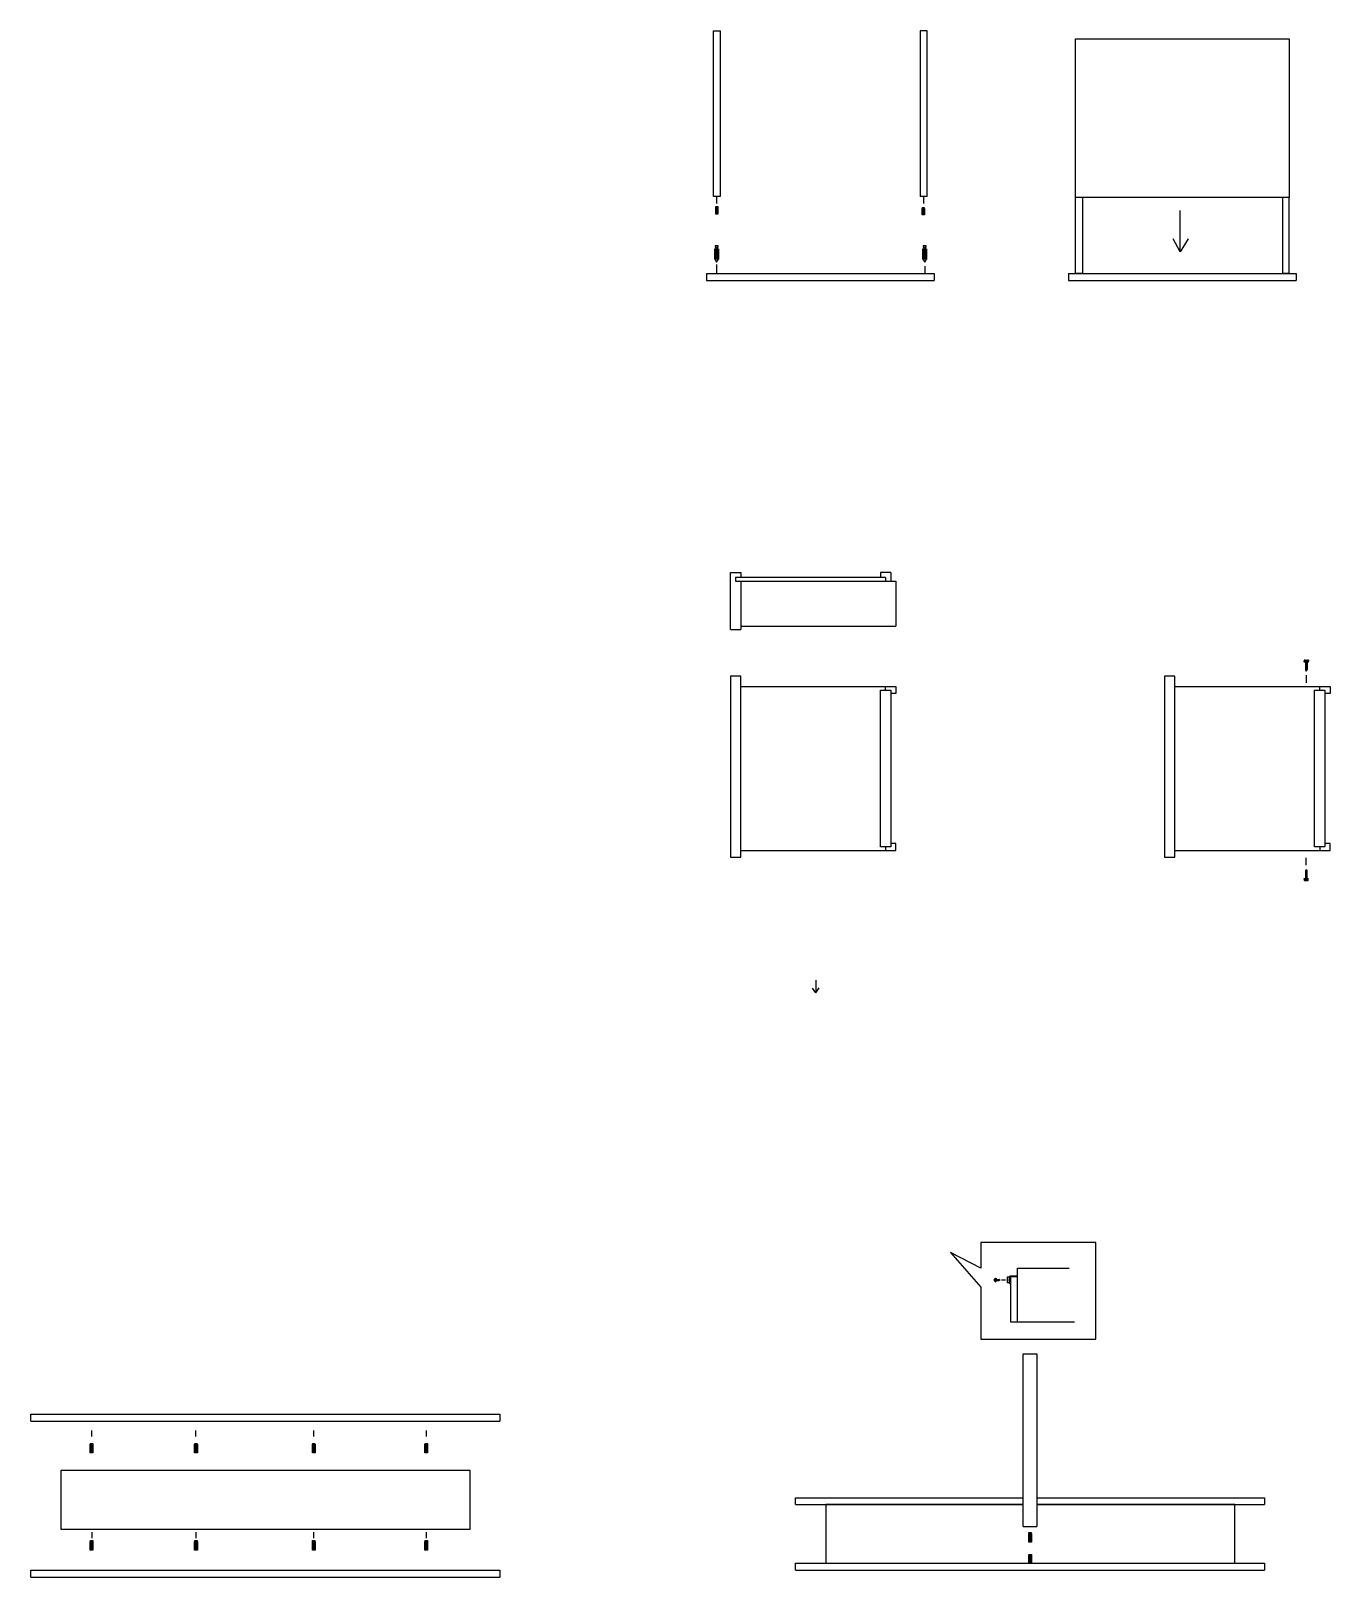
# Model space of a CAD drawing. Header units: millimetres. Extents: x 2300 to 5156, y 610 to 1862.
# Drawn here: x 3187.9 to 3564.7, y 609.8 to 1058.1 of the extents above; entities that cross this region are included whole.
import ezdxf

# ---------------------------------------------------------------- set-up
doc = ezdxf.new("R2010")
doc.units = ezdxf.units.MM
doc.linetypes.add('TRATTOPUNTO', pattern=[25.4, 12.7, -6.35, 0, -6.35])
doc.layers.add('ASSI', color=7, linetype='TRATTOPUNTO')
doc.layers.add('VITE', color=7, linetype='Continuous')

msp = doc.modelspace()

# ---------------------------------------------------------------- linework, layer by layer
for p, q in [((3385.83, 1010.13), (3385.83, 1058.13)), ((3385.83, 1058.13), (3387.83, 1058.13)), ((3387.83, 1058.13), (3387.83, 1010.13)), ((3447.82, 1058.13), (3445.82, 1058.13)), ((3445.82, 1058.13), (3445.82, 1010.13)), ((3447.82, 1010.13), (3447.82, 1058.13)), ((3387.83, 1010.13), (3385.83, 1010.13)), ((3447.82, 1010.13), (3445.82, 1010.13)), ((3490.86, 987.75), (3490.86, 1009.83)), ((3492.86, 1009.83), (3492.86, 987.75)), ((3550.85, 1009.83), (3550.85, 987.75)), ((3552.85, 987.75), (3552.85, 1009.83)), ((3386.21, 991.96), (3386.74, 991.1)), ((3386.74, 991.1), (3387.28, 991.96)), ((3446.58, 991.96), (3447.12, 991.1)), ((3447.12, 991.1), (3447.66, 991.96)), ((3383.83, 987.75), (3449.82, 987.75)), ((3383.83, 987.75), (3383.83, 985.75)), ((3449.82, 987.75), (3449.82, 985.75)), ((3488.86, 987.75), (3554.85, 987.75)), ((3488.86, 987.75), (3488.86, 985.75)), ((3492.86, 987.75), (3490.86, 987.75)), ((3552.85, 987.75), (3550.85, 987.75)), ((3554.85, 987.75), (3554.85, 985.75)), ((3383.83, 985.75), (3449.82, 985.75)), ((3488.86, 985.75), (3554.85, 985.75)), ((3390.77, 884.54), (3390.77, 901.12)), ((3390.77, 901.12), (3393.77, 901.12)), ((3393.77, 901.12), (3393.77, 899.62)), ((3437.27, 901.12), (3434.27, 901.12)), ((3434.27, 901.12), (3434.27, 899.62)), ((3437.27, 901.12), (3437.27, 898.62)), ((3435.77, 899.62), (3392.27, 899.62)), ((3392.27, 899.62), (3392.27, 898.62)), ((3392.27, 898.62), (3393.77, 898.62)), ((3393.77, 898.62), (3393.77, 884.54)), ((3393.77, 898.62), (3438.77, 898.62)), ((3435.77, 899.62), (3435.77, 898.62)), ((3438.77, 898.62), (3438.77, 885.54)), ((3390.77, 884.54), (3393.77, 884.54)), ((3393.77, 885.54), (3438.77, 885.54)), ((3557.57, 875.16), (3557.57, 872.83)), ((3557.57, 875.03), (3558.01, 875.16)), ((3557.57, 874.88), (3558.01, 875.02)), ((3557.57, 874.73), (3558.01, 874.88)), ((3557.57, 874.58), (3558.01, 874.73)), ((3557.57, 874.43), (3558.01, 874.58)), ((3557.57, 874.28), (3558.01, 874.42)), ((3557.57, 874.13), (3558.01, 874.26)), ((3558.01, 875.16), (3558.01, 872.91)), ((3390.77, 871.01), (3390.77, 818.54)), ((3393.77, 871.01), (3390.77, 871.01)), ((3393.77, 818.54), (3393.77, 871.01)), ((3516.69, 871.01), (3516.69, 818.54)), ((3519.69, 871.01), (3516.69, 871.01)), ((3519.69, 818.54), (3519.69, 871.01)), ((3557.57, 874), (3558.01, 874.14)), ((3557.57, 873.85), (3558.01, 873.99)), ((3557.57, 873.7), (3558.01, 873.85)), ((3557.57, 873.55), (3558.01, 873.69)), ((3557.57, 873.4), (3558.01, 873.54)), ((3557.57, 873.25), (3558.01, 873.38)), ((3557.57, 873.09), (3558.01, 873.23)), ((3557.57, 872.94), (3558.01, 873.07)), ((3557.57, 872.83), (3557.79, 872.53)), ((3557.59, 872.79), (3558.01, 872.91)), ((3557.79, 872.53), (3558.01, 872.91)), ((3557.79, 871.3), (3557.79, 869.13)), ((3393.77, 868.01), (3438.77, 868.01)), ((3434.27, 821.58), (3434.27, 867.01)), ((3434.27, 867.01), (3437.27, 867.01)), ((3435.77, 867.01), (3435.77, 868.01)), ((3437.27, 867.01), (3437.27, 821.58)), ((3438.77, 866.01), (3437.27, 866.01)), ((3438.77, 868.01), (3438.77, 866.01)), ((3519.69, 868.01), (3564.69, 868.01)), ((3560.19, 821.58), (3560.19, 867.01)), ((3560.19, 867.01), (3563.19, 867.01)), ((3561.69, 867.01), (3561.69, 868.01)), ((3563.19, 867.01), (3563.19, 821.58)), ((3564.69, 866.01), (3563.19, 866.01)), ((3564.69, 868.01), (3564.69, 866.01)), ((3393.77, 820.54), (3438.77, 820.54)), ((3437.27, 821.58), (3434.27, 821.58)), ((3435.77, 821.58), (3435.77, 820.54)), ((3438.77, 822.54), (3437.27, 822.54)), ((3438.77, 820.54), (3438.77, 822.54)), ((3519.69, 820.54), (3564.69, 820.54)), ((3563.19, 821.58), (3560.19, 821.58)), ((3561.69, 821.58), (3561.69, 820.54)), ((3564.69, 822.54), (3563.19, 822.54)), ((3564.69, 820.54), (3564.69, 822.54)), ((3390.77, 818.54), (3393.77, 818.54)), ((3516.69, 818.54), (3519.69, 818.54)), ((3557.79, 816.23), (3557.79, 818.4)), ((3557.99, 814.74), (3557.57, 814.62)), ((3558.02, 814.6), (3557.57, 814.46)), ((3558.02, 814.45), (3557.57, 814.3)), ((3558.02, 814.28), (3557.57, 814.15)), ((3558.02, 814.13), (3557.57, 813.99)), ((3558.02, 813.98), (3557.57, 813.84)), ((3558.02, 813.83), (3557.57, 813.68)), ((3558.02, 813.68), (3557.57, 813.54)), ((3558.02, 813.53), (3557.57, 813.4)), ((3558.02, 813.4), (3557.57, 813.27)), ((3558.02, 813.25), (3557.57, 813.11)), ((3558.02, 813.1), (3557.57, 812.95)), ((3558.02, 812.95), (3557.57, 812.8)), ((3558.02, 812.8), (3557.57, 812.65)), ((3558.02, 812.65), (3557.57, 812.51)), ((3415.56, 779.21), (3414.54, 780.59)), ((3415.56, 782.93), (3415.56, 779.21)), ((3415.56, 779.21), (3416.52, 780.71)), ((3454.55, 703.91), (3463.35, 693.92)), ((3463.35, 699.39), (3454.55, 703.91)), ((3496.72, 706.86), (3463.35, 706.86)), ((3463.35, 706.86), (3463.35, 699.39)), ((3496.72, 678.81), (3496.72, 706.86)), ((3474, 696.9), (3474, 699.4)), ((3474, 699.4), (3488.99, 699.4)), ((3467.69, 695.43), (3467.74, 695.43)), ((3467.85, 695.51), (3467.74, 695.51)), ((3469.34, 695.96), (3470.56, 695.96)), ((3471.85, 695), (3471.7, 695)), ((3471.7, 695), (3471.7, 694.9)), ((3471.7, 694.9), (3471.85, 694.9)), ((3474, 697.05), (3471.85, 697.05)), ((3471.85, 694.9), (3471.85, 697.05)), ((3471.85, 694.9), (3472, 694.9)), ((3472, 696.9), (3472, 683.82)), ((3474, 696.9), (3472, 696.9)), ((3474, 683.82), (3474, 696.9)), ((3463.35, 693.92), (3463.35, 678.81)), ((3472, 683.82), (3474, 683.82)), ((3474, 683.82), (3490.56, 683.82)), ((3463.35, 678.81), (3496.72, 678.81)), ((3475.68, 624.52), (3475.68, 674.52)), ((3475.68, 674.52), (3479.68, 674.52)), ((3479.68, 674.52), (3479.68, 624.52)), ((3187.87, 655.07), (3187.87, 657.07)), ((3187.87, 657.07), (3323.87, 657.07)), ((3187.87, 655.07), (3323.87, 655.07)), ((3323.87, 657.07), (3323.87, 655.07)), ((3205.55, 650.6), (3205.55, 652.34)), ((3235.73, 650.6), (3235.73, 652.34)), ((3269.91, 650.6), (3269.91, 652.34)), ((3302.6, 650.6), (3302.6, 652.34)), ((3205.14, 648.54), (3205.81, 648.54)), ((3235.41, 648.54), (3236.08, 648.54)), ((3269.58, 648.54), (3270.25, 648.54)), ((3302.19, 648.54), (3302.86, 648.54)), ((3315.23, 640.7), (3196.59, 640.7)), ((3196.59, 640.7), (3196.59, 623.7)), ((3315.23, 623.7), (3315.23, 640.7)), ((3409.68, 630.82), (3409.68, 632.82)), ((3409.68, 632.82), (3475.68, 632.82)), ((3479.68, 632.82), (3545.68, 632.82)), ((3545.68, 632.82), (3545.68, 630.82)), ((3409.68, 630.82), (3475.68, 630.82)), ((3418.41, 630.82), (3418.41, 613.82)), ((3475.68, 630.82), (3418.41, 630.82)), ((3537.04, 630.82), (3479.68, 630.82)), ((3479.68, 630.82), (3545.68, 630.82)), ((3537.04, 613.82), (3537.04, 630.82)), ((3196.59, 623.7), (3315.23, 623.7)), ((3475.68, 624.52), (3479.68, 624.52)), ((3205.6, 621.12), (3205.6, 622.85)), ((3235.78, 621.12), (3235.78, 622.85)), ((3269.97, 621.12), (3269.97, 622.85)), ((3302.65, 621.12), (3302.65, 622.85)), ((3187.87, 609.82), (3187.87, 611.82)), ((3187.87, 611.82), (3323.87, 611.82)), ((3187.87, 609.82), (3323.87, 609.82)), ((3323.87, 611.82), (3323.87, 609.82)), ((3409.68, 611.82), (3409.68, 613.82)), ((3409.68, 613.82), (3545.68, 613.82)), ((3409.68, 611.82), (3545.68, 611.82)), ((3418.41, 613.82), (3537.04, 613.82)), ((3545.68, 613.82), (3545.68, 611.82))]:
    msp.add_line(p, q)
for points in [[(3490.86, 1055.83), (3552.85, 1055.83), (3552.85, 1009.83), (3490.86, 1009.83)], [(3386.3, 995.45), (3387.2, 995.45), (3387.2, 995.82), (3386.3, 995.82)], [(3446.67, 995.45), (3447.57, 995.45), (3447.57, 995.82), (3446.67, 995.82)], [(3387.28, 991.96), (3386.21, 991.96), (3386.21, 994.91), (3387.28, 994.91)], [(3447.66, 991.96), (3446.58, 991.96), (3446.58, 994.91), (3447.66, 994.91)], [(3471.13, 696.89), (3471.65, 696.89), (3471.65, 695.09), (3471.13, 695.09)], [(3471.65, 696.14), (3471.85, 696.14), (3471.85, 695.78), (3471.65, 695.78)]]:
    msp.add_lwpolyline(points, close=True)
for points in [[(3521.19, 994.04), (3521.19, 994.04), (3521.19, 1006.03)], [(3523.54, 997.89), (3521.19, 994.04), (3519.17, 997.89)], [(3438.77, 868.01), (3438.77, 866.01)], [(3564.69, 868.01), (3564.69, 866.01)]]:
    msp.add_lwpolyline(points)
msp.add_lwpolyline([(3558.1, 812.29, -0.414214), (3558.02, 812.37), (3558.02, 814.7), (3557.79, 815.01), (3557.57, 814.62), (3557.57, 812.37), (3558.02, 812.5)], format="xyb")
for centre, start, end in [((3384.51, 994.96), 358.8263, 13.5811), ((3388.99, 994.96), 166.4189, 181.1737), ((3444.88, 994.96), 358.8263, 13.5811), ((3449.36, 994.96), 166.4189, 181.1737)]:
    msp.add_arc(centre, 2.11, start, end)
at = {"layer": 'ASSI', "linetype": 'TRATTOPUNTO'}
for p, q in [((3386.77, 1010.13), (3386.77, 1008.14)), ((3446.74, 1010.13), (3446.74, 1008.14)), ((3386.56, 1007.06), (3386.5, 1006.96)), ((3386.5, 1006.47), (3387, 1005.04)), ((3386.5, 1005.85), (3386.78, 1005.04)), ((3386.5, 1005.33), (3386.6, 1005.04)), ((3386.54, 1006.96), (3387.12, 1005.31)), ((3386.74, 1006.96), (3387.12, 1005.87)), ((3386.91, 1006.96), (3387.12, 1006.38)), ((3387.07, 1007.06), (3387.12, 1006.96)), ((3446.45, 1006.78), (3446.4, 1006.67)), ((3446.4, 1006.19), (3446.9, 1004.76)), ((3446.4, 1005.56), (3446.68, 1004.76)), ((3446.4, 1005.05), (3446.5, 1004.76)), ((3446.44, 1006.67), (3447.01, 1005.02)), ((3446.63, 1006.67), (3447.01, 1005.58)), ((3446.81, 1006.67), (3447.01, 1006.09)), ((3446.96, 1006.78), (3447.01, 1006.67)), ((3386.21, 994.69), (3386.88, 994.92)), ((3386.21, 994.44), (3387.28, 994.81)), ((3386.21, 994.19), (3387.28, 994.56)), ((3386.21, 993.94), (3387.28, 994.31)), ((3386.21, 993.69), (3387.28, 994.06)), ((3386.21, 993.44), (3387.28, 993.81)), ((3386.21, 993.19), (3387.28, 993.56)), ((3386.21, 992.94), (3387.28, 993.31)), ((3386.21, 992.71), (3387.28, 993.08)), ((3386.21, 992.46), (3387.28, 992.83)), ((3386.21, 992.21), (3387.28, 992.58)), ((3386.21, 991.96), (3387.28, 992.33)), ((3386.94, 991.96), (3387.28, 992.08)), ((3446.58, 994.69), (3447.26, 994.92)), ((3446.58, 994.44), (3447.66, 994.81)), ((3446.58, 994.19), (3447.66, 994.56)), ((3446.58, 993.94), (3447.66, 994.31)), ((3446.58, 993.69), (3447.66, 994.06)), ((3446.58, 993.44), (3447.66, 993.81)), ((3446.58, 993.19), (3447.66, 993.56)), ((3446.58, 992.94), (3447.66, 993.31)), ((3446.58, 992.71), (3447.66, 993.08)), ((3446.58, 992.46), (3447.66, 992.83)), ((3446.58, 992.21), (3447.66, 992.58)), ((3446.58, 991.96), (3447.66, 992.33)), ((3447.32, 991.96), (3447.66, 992.08)), ((3386.74, 990.37), (3386.74, 987.75)), ((3447.12, 989.92), (3447.12, 987.75)), ((3205.14, 648.54), (3205.07, 648.4)), ((3205.07, 647.77), (3205.72, 645.88)), ((3205.07, 646.94), (3205.44, 645.88)), ((3205.07, 646.26), (3205.2, 645.88)), ((3205.12, 648.4), (3205.87, 646.23)), ((3205.37, 648.4), (3205.87, 646.97)), ((3205.61, 648.4), (3205.87, 647.64)), ((3205.81, 648.54), (3205.87, 648.4)), ((3235.41, 648.54), (3235.34, 648.4)), ((3235.34, 647.77), (3235.99, 645.88)), ((3235.34, 646.94), (3235.71, 645.88)), ((3235.34, 646.26), (3235.47, 645.88)), ((3235.39, 648.4), (3236.15, 646.23)), ((3235.65, 648.4), (3236.15, 646.97)), ((3235.88, 648.4), (3236.15, 647.64)), ((3236.08, 648.54), (3236.15, 648.4)), ((3269.58, 648.54), (3269.51, 648.4)), ((3269.51, 647.77), (3270.16, 645.88)), ((3269.51, 646.94), (3269.88, 645.88)), ((3269.51, 646.26), (3269.64, 645.88)), ((3269.55, 648.4), (3270.31, 646.23)), ((3269.81, 648.4), (3270.31, 646.97)), ((3270.05, 648.4), (3270.31, 647.64)), ((3270.25, 648.54), (3270.31, 648.4)), ((3302.19, 648.54), (3302.12, 648.4)), ((3302.12, 647.77), (3302.78, 645.88)), ((3302.12, 646.94), (3302.49, 645.88)), ((3302.12, 646.26), (3302.25, 645.88)), ((3302.17, 648.4), (3302.93, 646.23)), ((3302.43, 648.4), (3302.93, 646.97)), ((3302.66, 648.4), (3302.93, 647.64)), ((3302.86, 648.54), (3302.93, 648.4)), ((3205.14, 620.24), (3205.07, 620.1)), ((3205.07, 619.46), (3205.72, 617.58)), ((3205.12, 620.1), (3205.87, 617.92)), ((3205.37, 620.1), (3205.87, 618.67)), ((3205.61, 620.1), (3205.87, 619.33)), ((3205.81, 620.24), (3205.87, 620.1)), ((3235.41, 620.24), (3235.34, 620.1)), ((3235.34, 619.46), (3235.99, 617.58)), ((3235.39, 620.1), (3236.15, 617.92)), ((3235.65, 620.1), (3236.15, 618.67)), ((3235.88, 620.1), (3236.15, 619.33)), ((3236.08, 620.24), (3236.15, 620.1)), ((3269.58, 620.24), (3269.51, 620.1)), ((3269.51, 619.46), (3270.16, 617.58)), ((3269.55, 620.1), (3270.31, 617.92)), ((3269.81, 620.1), (3270.31, 618.67)), ((3270.05, 620.1), (3270.31, 619.33)), ((3270.25, 620.24), (3270.31, 620.1)), ((3302.19, 620.24), (3302.12, 620.1)), ((3302.12, 619.46), (3302.78, 617.58)), ((3302.17, 620.1), (3302.93, 617.92)), ((3302.43, 620.1), (3302.93, 618.67)), ((3302.66, 620.1), (3302.93, 619.33)), ((3302.86, 620.24), (3302.93, 620.1)), ((3477.34, 622.63), (3477.27, 622.49)), ((3477.27, 621.85), (3477.93, 619.97)), ((3477.27, 621.03), (3477.64, 619.97)), ((3477.27, 620.35), (3477.4, 619.97)), ((3477.32, 622.49), (3478.08, 620.31)), ((3477.58, 622.49), (3478.08, 621.06)), ((3477.81, 622.49), (3478.08, 621.72)), ((3478.01, 622.63), (3478.08, 622.49)), ((3205.07, 618.64), (3205.44, 617.58)), ((3205.07, 617.96), (3205.2, 617.58)), ((3235.34, 618.64), (3235.71, 617.58)), ((3235.34, 617.96), (3235.47, 617.58)), ((3269.51, 618.64), (3269.88, 617.58)), ((3269.51, 617.96), (3269.64, 617.58)), ((3302.12, 618.64), (3302.49, 617.58)), ((3302.12, 617.96), (3302.25, 617.58)), ((3478.03, 613.82), (3477.27, 616)), ((3477.77, 613.82), (3477.27, 615.25)), ((3477.53, 613.82), (3477.27, 614.58)), ((3478.08, 614.46), (3477.42, 616.34)), ((3478.08, 615.28), (3477.71, 616.34)), ((3478.08, 615.96), (3477.94, 616.34))]:
    msp.add_line(p, q, dxfattribs=at)
at = {"layer": 'ASSI', "ltscale": 0.2}
msp.add_line((3467.2, 695.96), (3468.96, 695.96), dxfattribs=at)
at = {"layer": 'ASSI', "linetype": 'TRATTOPUNTO'}
for points in [[(3386.5, 1006.96), (3387.12, 1006.96), (3387.12, 1005.04), (3386.5, 1005.04)], [(3386.56, 1007.18), (3387.07, 1007.18), (3387.07, 1007.06), (3386.56, 1007.06)], [(3446.4, 1006.67), (3447.01, 1006.67), (3447.01, 1004.76), (3446.4, 1004.76)], [(3446.45, 1006.9), (3446.96, 1006.9), (3446.96, 1006.78), (3446.45, 1006.78)], [(3205.07, 648.4), (3205.87, 648.4), (3205.87, 645.88), (3205.07, 645.88)], [(3235.34, 648.4), (3236.15, 648.4), (3236.15, 645.88), (3235.34, 645.88)], [(3269.51, 648.4), (3270.31, 648.4), (3270.31, 645.88), (3269.51, 645.88)], [(3302.12, 648.4), (3302.93, 648.4), (3302.93, 645.88), (3302.12, 645.88)], [(3205.07, 620.1), (3205.87, 620.1), (3205.87, 617.58), (3205.07, 617.58)], [(3205.14, 620.4), (3205.81, 620.4), (3205.81, 620.24), (3205.14, 620.24)], [(3235.34, 620.1), (3236.15, 620.1), (3236.15, 617.58), (3235.34, 617.58)], [(3235.41, 620.4), (3236.08, 620.4), (3236.08, 620.24), (3235.41, 620.24)], [(3269.51, 620.1), (3270.31, 620.1), (3270.31, 617.58), (3269.51, 617.58)], [(3269.58, 620.4), (3270.25, 620.4), (3270.25, 620.24), (3269.58, 620.24)], [(3302.12, 620.1), (3302.93, 620.1), (3302.93, 617.58), (3302.12, 617.58)], [(3302.19, 620.4), (3302.86, 620.4), (3302.86, 620.24), (3302.19, 620.24)], [(3477.27, 622.49), (3478.08, 622.49), (3478.08, 619.97), (3477.27, 619.97)], [(3477.34, 622.79), (3478.01, 622.79), (3478.01, 622.63), (3477.34, 622.63)], [(3478.08, 613.82), (3477.27, 613.82), (3477.27, 616.34), (3478.08, 616.34)]]:
    msp.add_lwpolyline(points, close=True, dxfattribs=at)
at = {"layer": 'VITE'}
for p, q in [((3557.09, 875.32), (3557.09, 875.28)), ((3557.09, 875.32), (3557.09, 875.28)), ((3557.16, 875.37), (3557.12, 875.36)), ((3557.14, 875.24), (3558.44, 875.24)), ((3557.16, 875.66), (3557.24, 875.71)), ((3557.16, 875.66), (3557.16, 875.37)), ((3557.18, 875.38), (3557.16, 875.37)), ((3557.24, 875.71), (3558.34, 875.71)), ((3557.47, 875.71), (3557.47, 875.37)), ((3557.5, 875.71), (3558.08, 875.71)), ((3557.5, 875.71), (3557.5, 875.68)), ((3557.5, 875.68), (3558.08, 875.68)), ((3557.5, 875.68), (3557.51, 875.68)), ((3557.51, 875.58), (3557.51, 875.68)), ((3557.53, 875.55), (3557.63, 875.51)), ((3557.63, 875.54), (3557.63, 875.67)), ((3557.66, 875.47), (3557.66, 875.39)), ((3557.69, 875.35), (3557.79, 875.31)), ((3557.7, 875.54), (3557.7, 875.67)), ((3557.89, 875.35), (3557.79, 875.31)), ((3557.87, 875.54), (3557.87, 875.67)), ((3557.92, 875.47), (3557.92, 875.39)), ((3558.04, 875.55), (3557.94, 875.51)), ((3557.95, 875.54), (3557.95, 875.67)), ((3558.07, 875.58), (3558.07, 875.68)), ((3558.08, 875.68), (3558.07, 875.68)), ((3558.08, 875.71), (3558.08, 875.68)), ((3558.11, 875.71), (3558.11, 875.37)), ((3558.42, 875.66), (3558.34, 875.71)), ((3558.4, 875.38), (3558.42, 875.37)), ((3558.42, 875.66), (3558.42, 875.37)), ((3558.42, 875.37), (3558.45, 875.36)), ((3558.48, 875.32), (3558.48, 875.28)), ((3557.48, 811.83), (3557.48, 812.16)), ((3557.64, 811.99), (3557.64, 811.86)), ((3557.71, 811.99), (3557.71, 811.86)), ((3557.88, 811.99), (3557.88, 811.86)), ((3557.96, 811.99), (3557.96, 811.86)), ((3558.11, 811.83), (3558.11, 812.16)), ((3467.32, 695.71), (3467.32, 696.21)), ((3467.58, 696.3), (3467.37, 696.3)), ((3467.37, 696.13), (3467.47, 696.13)), ((3467.37, 695.79), (3467.47, 695.79)), ((3467.37, 695.62), (3467.58, 695.62)), ((3467.58, 696.13), (3467.47, 696.13)), ((3467.58, 695.79), (3467.47, 695.79)), ((3467.62, 696.22), (3467.69, 696.49)), ((3467.62, 695.96), (3467.62, 696.22)), ((3467.62, 695.7), (3467.62, 696.22)), ((3467.62, 695.96), (3467.62, 695.7)), ((3467.62, 695.7), (3467.69, 695.43)), ((3467.69, 696.49), (3467.74, 696.49)), ((3467.69, 695.96), (3467.69, 696.49)), ((3467.69, 695.96), (3467.69, 695.43)), ((3467.74, 696.49), (3467.74, 695.96)), ((3467.74, 696.41), (3467.85, 696.41)), ((3467.74, 695.43), (3467.74, 695.96)), ((3467.85, 696.41), (3467.85, 695.96)), ((3467.85, 696.1), (3468.73, 696.1)), ((3467.85, 695.51), (3467.85, 695.96)), ((3467.85, 695.82), (3468.73, 695.82)), ((3467.96, 695.77), (3467.87, 696.15)), ((3468.03, 695.77), (3467.94, 696.15)), ((3468.1, 695.77), (3468.01, 696.15)), ((3468.18, 695.77), (3468.09, 696.15)), ((3468.25, 695.77), (3468.16, 696.15)), ((3468.32, 695.77), (3468.23, 696.15)), ((3468.39, 695.77), (3468.3, 696.15)), ((3468.46, 695.77), (3468.37, 696.15)), ((3468.54, 695.77), (3468.44, 696.15)), ((3468.61, 695.77), (3468.52, 696.15)), ((3468.68, 695.77), (3468.59, 696.15)), ((3468.75, 695.77), (3468.66, 696.15)), ((3468.82, 696.07), (3468.73, 696.1)), ((3468.82, 695.85), (3468.73, 695.82)), ((3468.82, 695.96), (3468.82, 696.07)), ((3468.82, 695.96), (3468.82, 695.85))]:
    msp.add_line(p, q, dxfattribs=at)
at = {"layer": 'VITE', "linetype": 'Continuous'}
for p, q in [((3557.65, 875.5), (3557.93, 875.5)), ((3557.67, 875.36), (3557.9, 875.36)), ((3557.94, 812.03), (3557.66, 812.03)), ((3557.91, 812.17), (3557.68, 812.17))]:
    msp.add_line(p, q, dxfattribs=at)
at = {"layer": 'VITE'}
for points in [[(3558.45, 812.29), (3557.14, 812.29, 0.414214), (3557.1, 812.25), (3557.1, 812.21, 0.339454), (3557.13, 812.17), (3557.16, 812.16), (3557.19, 812.15)], [(3557.19, 812.15, 0.289416), (3557.48, 812.16, 0.046484), (3557.67, 812.12)], [(3557.95, 811.86, -0.306625), (3558.08, 811.85), (3558.08, 811.95, 0.315299), (3558.05, 811.99), (3557.95, 812.02, -0.315299), (3557.92, 812.06), (3557.92, 812.14, 0.315299), (3557.9, 812.18), (3557.8, 812.22), (3557.7, 812.18, 0.315299), (3557.67, 812.14), (3557.67, 812.06, -0.315299), (3557.64, 812.02), (3557.54, 811.99, 0.315299), (3557.51, 811.95), (3557.51, 811.85)], [(3557.64, 811.86, 0.306625), (3557.51, 811.85), (3557.51, 811.85), (3557.51, 811.83), (3558.09, 811.83), (3558.09, 811.85)], [(3557.88, 811.99, 0.032928), (3557.8, 811.99, 0.032928), (3557.71, 811.99)], [(3557.92, 812.12, 0.046484), (3558.11, 812.16, 0.289416), (3558.41, 812.15)]]:
    msp.add_lwpolyline(points, format="xyb", dxfattribs=at)
for points in [[(3557.16, 812.16), (3557.16, 811.87), (3557.25, 811.83), (3558.34, 811.83)], [(3557.51, 811.85), (3558.09, 811.85), (3558.08, 811.85)]]:
    msp.add_lwpolyline(points, dxfattribs=at)
for centre, radius, start, end in [((3557.14, 875.32), 0.0421, 105, 180), ((3557.14, 875.28), 0.0421, 180, 270), ((3557.32, 875.43), 0.277, 55.4349, 120), ((3557.32, 875.14), 0.277, 55.4349, 120), ((3557.79, 874.37), 1.05, 96.9422, 107.588), ((3557.48, 875.16), 0.0843, 0, 90), ((3557.58, 875.77), 0.115, 232.6387, 300.8261), ((3557.55, 875.58), 0.0421, 180, 250), ((3557.58, 875.59), 0.0674, 280.9971, 315.8866), ((3557.66, 875.63), 0.0518, 69.1673, 120.8265), ((3557.66, 875.51), 0.0438, 66.2469, 135.8866), ((3557.62, 875.47), 0.0421, 0, 70), ((3557.7, 875.39), 0.0421, 180, 250), ((3557.79, 875.97), 0.308, 249.1673, 290.8327), ((3557.72, 875.64), 0.101, 246.2469, 262.5659), ((3557.79, 876.17), 0.632, 262.4562, 270), ((3557.79, 876.17), 0.632, 270, 277.5438), ((3557.86, 875.64), 0.101, 277.4341, 293.7531), ((3557.87, 875.39), 0.0421, 290, 0), ((3557.92, 875.63), 0.0518, 59.1735, 110.8328), ((3557.92, 875.51), 0.0438, 44.1134, 113.7531), ((3557.96, 875.47), 0.0421, 110, 180), ((3557.79, 874.37), 1.05, 72.412, 83.0578), ((3558, 875.77), 0.115, 239.1739, 307.3613), ((3558, 875.59), 0.0674, 224.1134, 259.0029), ((3558.1, 875.16), 0.0843, 90, 180), ((3558.03, 875.58), 0.0421, 290, 0), ((3558.26, 875.43), 0.277, 60, 124.5651), ((3558.26, 875.14), 0.277, 60, 124.5651), ((3558.44, 875.28), 0.0421, 270, 0), ((3558.44, 875.32), 0.0421, 0, 75), ((3557.32, 812.1), 0.277, 240, 304.5651), ((3557.49, 812.37), 0.0843, 270, 0), ((3557.59, 811.94), 0.0674, 44.1134, 79.0029), ((3557.67, 812.02), 0.0438, 224.1134, 293.7531), ((3557.67, 811.9), 0.0518, 239.1735, 290.8328), ((3557.73, 811.89), 0.101, 97.4341, 113.7531), ((3557.8, 811.56), 0.308, 69.1673, 110.8327), ((3557.87, 811.89), 0.101, 66.2469, 82.5659), ((3557.92, 812.02), 0.0438, 246.2469, 315.8866), ((3557.92, 811.9), 0.0518, 249.1673, 300.8265), ((3558, 811.94), 0.0674, 100.9971, 135.8866), ((3558.27, 812.1), 0.277, 235.4349, 300), ((3467.43, 696.21), 0.103, 124.9794, 235.0205), ((3467.67, 695.96), 0.348, 150.8089, 209.191), ((3467.43, 695.71), 0.103, 124.9794, 235.0205), ((3467.52, 696.21), 0.103, 304.9795, 55.0205), ((3467.27, 695.96), 0.348, 330.809, 29.1911), ((3467.52, 695.71), 0.103, 304.9794, 55.0206)]:
    msp.add_arc(centre, radius, start, end, dxfattribs=at)

doc.saveas('drawing.dxf')
